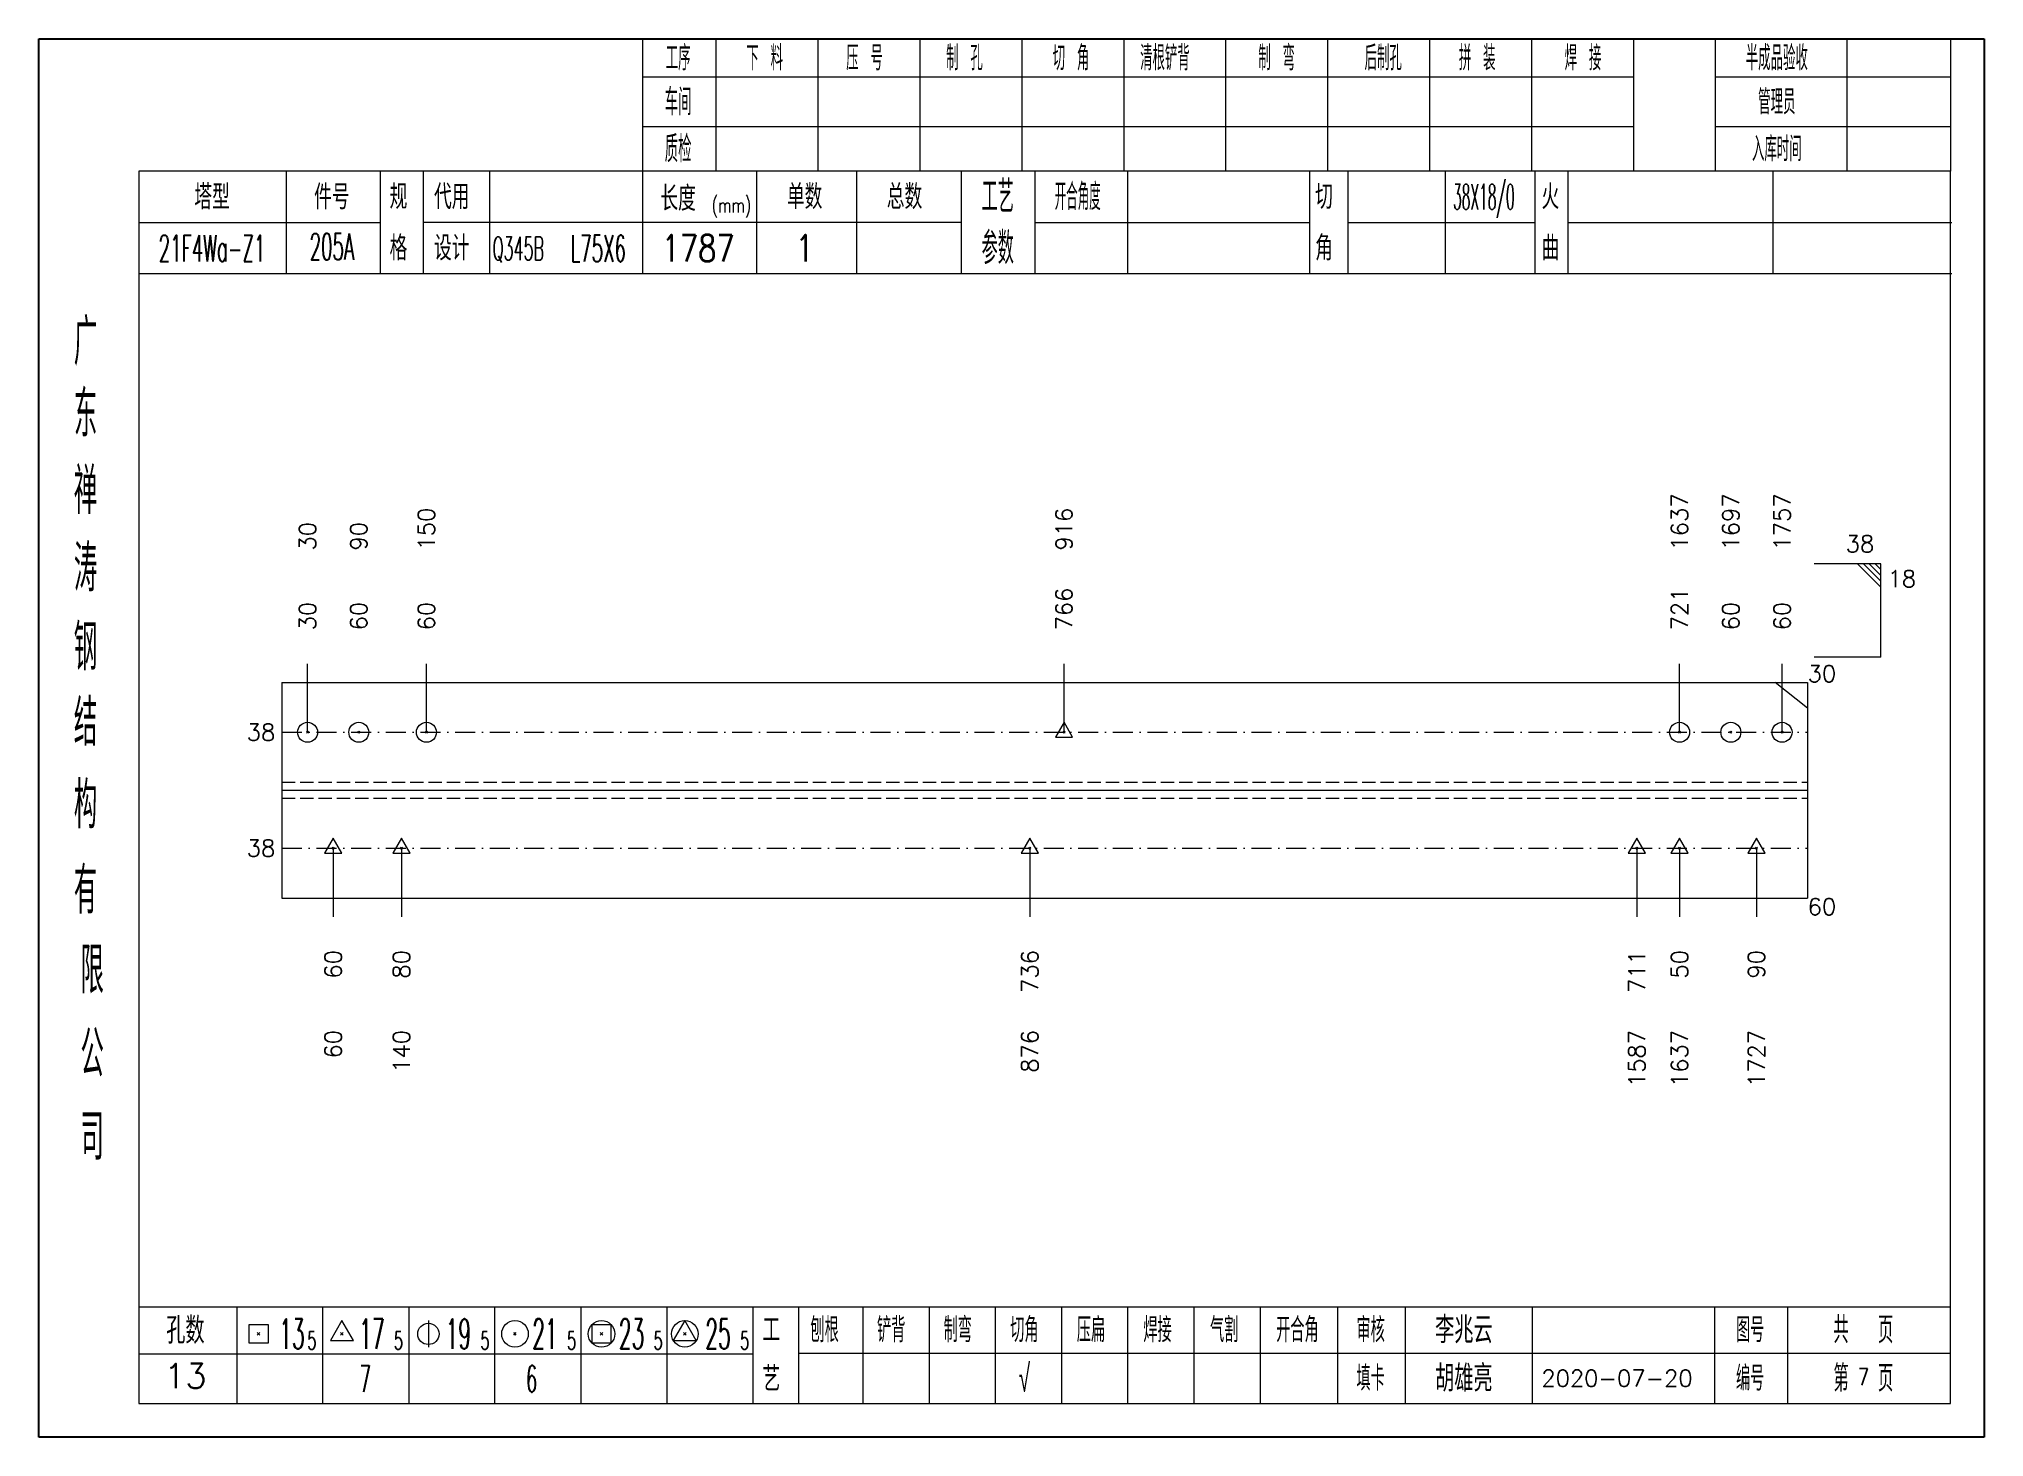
# Model space of a CAD drawing. Extents: x 1310 to 15542, y -76 to 8381.
# Drawn here: x 3389.2 to 3681.3, y 5083.7 to 5293.7 of the extents above; entities that cross this region are included whole.
import ezdxf
from ezdxf.enums import TextEntityAlignment as Align

# ---------------------------------------------------------------- set-up
doc = ezdxf.new("R2010")
doc.units = 0
doc.header["$MEASUREMENT"] = 0
doc.linetypes.add('一点画线', pattern=[5.2, 3, -1, 0.2, -1])
doc.linetypes.add('虚线', pattern=[2.75, 2, -0.75])
doc.layers.get('0').update_dxf_attribs({"linetype": 'CONTINUOUS', "lineweight": 25})
for name, color, linetype, lineweight in [('1', 7, 'CONTINUOUS', 25), ('4', 7, 'CONTINUOUS', 25), ('5', 7, 'CONTINUOUS', 25)]:
    doc.layers.add(name, color=color, linetype=linetype, lineweight=lineweight)
doc.styles.get("Standard").update_dxf_attribs({"font": 'simplex.shx', "width": 0.7, "height": 3, "bigfont": 'gbhzfs.shx'})

msp = doc.modelspace()

# ---------------------------------------------------------------- texts
at = {"color": 7, "linetype": 'Continuous', "lineweight": 13}
for s, p in [('1637', (3635.599, 5216.854)), ('1697', (3643.292, 5216.854)), ('1757', (3650.985, 5216.854)), ('30', (3429.548, 5216.854)), ('90', (3437.242, 5216.854)), ('150', (3447.403, 5216.854)), ('916', (3543.152, 5216.854))]:
    msp.add_text(s, height=2.5, rotation=90, dxfattribs=at).set_placement(p, align=Align.MIDDLE_LEFT)
msp.add_text('38', height=2.5, dxfattribs=at).set_placement((3664.832, 5215.854), align=Align.BOTTOM_RIGHT)
msp.add_text('18', height=2.5, dxfattribs=at).set_placement((3666.832, 5213.854), align=Align.TOP_LEFT)
at = {"color": 8, "linetype": 'Continuous', "lineweight": 9}
for s, p in [('30', (3429.548, 5204.854)), ('60', (3437.242, 5204.854)), ('60', (3447.403, 5204.854)), ('766', (3543.152, 5204.854)), ('721', (3635.599, 5204.854)), ('60', (3643.292, 5204.854)), ('60', (3650.985, 5204.854))]:
    msp.add_text(s, height=2.5, rotation=90, dxfattribs=at).set_placement(p, align=Align.MIDDLE_LEFT)
at = {"color": 7, "linetype": 'Continuous', "lineweight": 13}
msp.add_text('30', height=2.5, dxfattribs=at).set_placement((3654.832, 5198.354), align=Align.MIDDLE_LEFT)
for p in [(3424.702, 5189.554), (3424.702, 5172.154)]:
    msp.add_text('38', height=2.5, dxfattribs=at).set_placement(p, align=Align.MIDDLE_RIGHT)
at = {"layer": '1', "color": 7, "linetype": 'Continuous', "lineweight": 13}
msp.add_text('60', height=2.5, dxfattribs=at).set_placement((3654.832, 5163.354), align=Align.MIDDLE_LEFT)
at = {"layer": '1', "color": 8, "linetype": 'Continuous', "lineweight": 9}
for s, p in [('60', (3433.395, 5156.854)), ('80', (3443.653, 5156.854)), ('736', (3538.023, 5156.854)), ('50', (3635.599, 5156.854)), ('90', (3647.138, 5156.854)), ('711', (3629.188, 5156.854))]:
    msp.add_text(s, height=2.5, rotation=90, dxfattribs=at).set_placement(p, align=Align.MIDDLE_RIGHT)
at = {"layer": '1', "color": 7, "linetype": 'Continuous', "lineweight": 13}
for s, p in [('60', (3433.395, 5144.854)), ('140', (3443.653, 5144.854)), ('876', (3538.023, 5144.854)), ('1587', (3629.188, 5144.854)), ('1637', (3635.599, 5144.854)), ('1727', (3647.138, 5144.854))]:
    msp.add_text(s, height=2.5, rotation=90, dxfattribs=at).set_placement(p, align=Align.MIDDLE_RIGHT)
at = {"layer": '4', "color": 1, "linetype": 'Continuous', "lineweight": 25}
for s, height, width, p in [('工序', 3.7, 0.7, (3485.202, 5290.811)), ('下 料', 3.7, 0.7, (3498.202, 5290.811)), ('压 号', 3.7, 0.7, (3513.202, 5290.811)), ('制 孔', 3.7, 0.7, (3528.202, 5290.811)), ('切 角', 3.7, 0.7, (3544.202, 5290.811)), ('清根铲背 ', 3.7, 0.7, (3559.202, 5290.811)), (' 制 弯', 3.7, 0.7, (3574.202, 5290.811)), (' 后制孔', 3.7, 0.7, (3590.202, 5290.811)), ('拼 装', 3.7, 0.7, (3605.202, 5290.811)), (' 焊 接', 3.7, 0.7, (3620.202, 5290.811)), ('半成品验收', 3.7, 0.7, (3650.202, 5290.811)), ('车间', 4, 0.7, (3485.202, 5284.211)), ('管理员', 3.7, 0.7, (3650.202, 5284.211)), ('质检', 4, 0.7, (3485.202, 5277.151)), ('入库时间', 3.7, 0.7, (3650.202, 5277.151)), ('(mm)', 2.24, 0.7, (3493.202, 5268.711)), ('工艺', 4.8, 0.7, (3533.202, 5269.971)), ('开合角度', 4, 0.6, (3545.202, 5269.971)), ('38X18/0', 3.8, 0.4, (3606.202, 5269.971)), ('21F4Wa-Z1', 4, 0.5, (3415.202, 5262.231)), ('205A', 4, 0.5, (3433.202, 5262.481)), ('L75X6', 4, 0.5, (3473.202, 5262.211)), ('1787', 4, 0.8, (3488.202, 5262.261)), ('1', 4, 0.8, (3504.202, 5262.261)), ('参数', 4.8, 0.7, (3533.202, 5262.261)), ('Q345B', 3.5, 0.5, (3461.202, 5262.211)), ('广', 6.96, 0.7, (3396.202, 5248.181)), ('东', 6.96, 0.7, (3396.202, 5237.391)), ('禅', 6.96, 0.7, (3396.202, 5225.801)), ('涛', 6.96, 0.7, (3396.202, 5214.201)), ('钢', 6.96, 0.7, (3396.202, 5202.311)), ('结', 6.96, 0.7, (3396.202, 5191.001)), ('构', 6.96, 0.7, (3396.202, 5178.621)), ('有', 6.96, 0.7, (3396.202, 5165.811)), ('限', 6.96, 0.7, (3397.202, 5153.811)), ('公', 6.96, 0.7, (3397.202, 5141.271)), ('司', 6.96, 0.7, (3397.202, 5128.791)), ('13', 4.47, 0.5, (3427.202, 5099.211)), ('17', 4.47, 0.5, (3439.202, 5099.211)), ('19', 4.47, 0.5, (3452.202, 5099.211)), ('21', 4.47, 0.5, (3465.202, 5099.211)), ('23', 4.47, 0.5, (3478.202, 5099.211)), ('25', 4.47, 0.5, (3491.202, 5099.211)), ('刨根', 3.7, 0.8, (3507.202, 5099.811)), ('铲背', 3.7, 0.8, (3517.202, 5099.811)), ('制弯', 3.7, 0.8, (3527.202, 5099.811)), ('切角', 3.7, 0.8, (3537.202, 5099.811)), ('压扁', 3.7, 0.8, (3547.202, 5099.811)), ('焊接', 3.7, 0.8, (3557.202, 5099.811)), ('气割', 3.7, 0.8, (3567.202, 5099.811)), ('开合角', 3.7, 0.8, (3578.202, 5099.811)), ('审核', 3.7, 0.8, (3589.202, 5099.811)), ('图号', 3.7, 0.8, (3646.202, 5099.811)), ('共  页', 4, 0.8, (3663.202, 5099.811)), ('5', 2.68, 0.6, (3430.202, 5098.211)), ('5', 2.68, 0.6, (3443.202, 5098.211)), ('5', 2.68, 0.6, (3456.202, 5098.211)), ('5', 2.68, 0.6, (3469.202, 5098.211)), ('5', 2.68, 0.6, (3482.202, 5098.211)), ('5', 2.68, 0.6, (3495.202, 5098.211)), ('√', 4, 0.6, (3537.202, 5092.541)), ('填卡', 3.7, 0.8, (3589.202, 5092.541)), ('编号', 3.7, 0.8, (3646.202, 5092.541)), ('第  页', 4, 0.8, (3663.202, 5092.541)), ('7', 4, 0.5, (3438.202, 5092.461)), ('6', 4, 0.5, (3463.202, 5092.461))]:
    msp.add_text(s, height=height, dxfattribs=dict(at, width=width)).set_placement(p, align=Align.MIDDLE_CENTER)
for s, height, p in [('塔型', 3.7, (3415.202, 5269.941)), ('件号', 3.7, (3433.202, 5269.941)), ('规', 3.7, (3443.202, 5269.971)), ('代用', 3.7, (3451.202, 5269.971)), ('长度', 3.7, (3485.202, 5269.711)), ('单数', 3.7, (3504.202, 5269.971)), ('总数', 3.7, (3519.202, 5269.971)), ('切', 3.7, (3582.202, 5269.971)), ('火', 3.7, (3616.202, 5269.971)), ('格', 3.7, (3443.202, 5262.261)), ('设计', 3.7, (3451.202, 5262.261)), ('角', 3.7, (3582.202, 5262.261)), ('曲', 3.7, (3616.202, 5262.261)), ('孔数', 4, (3411.202, 5099.731)), ('工', 3.7, (3499.202, 5099.811)), ('李兆云', 4, (3603.202, 5099.811)), ('13', 3.7, (3411.202, 5092.901)), ('胡雄亮', 4, (3603.202, 5092.541)), ('艺', 3.7, (3499.202, 5092.461)), ('2020-07-20', 2.5, (3626.202, 5092.541))]:
    msp.add_text(s, height=height, dxfattribs=at).set_placement(p, align=Align.MIDDLE_CENTER)
at = {"layer": '4', "color": 6, "linetype": 'Continuous', "lineweight": 25, "width": 0.8}
msp.add_text('7', height=2.5, dxfattribs=at).set_placement((3663.227, 5092.769), align=Align.MIDDLE_CENTER)

# ---------------------------------------------------------------- blocks, each defined once
blk = doc.blocks.new('孔21.5')
at = {"layer": '5', "color": 7, "linetype": 'Continuous', "lineweight": 13}
for p, q in [((-0.1, -0.1), (0.1, 0.1)), ((0.1, -0.1), (-0.1, 0.1))]:
    blk.add_line(p, q, dxfattribs=at)
blk.add_circle((0, 0), 1, dxfattribs=at)
blk = doc.blocks.new('孔17.5')
at = {"layer": '5', "color": 7, "linetype": 'Continuous', "lineweight": 13}
for p, q in [((0, 1), (-0.866, -0.5)), ((-0.1, -0.1), (0.1, 0.1)), ((0.1, -0.1), (-0.1, 0.1)), ((0.866, -0.5), (0, 1)), ((-0.866, -0.5), (0.866, -0.5))]:
    blk.add_line(p, q, dxfattribs=at)
blk = doc.blocks.new('CTJGK')
at = {"color": 6, "linetype": 'Continuous'}
for p, q in [((0, 209.97), (292.13, 209.97)), ((0, 0), (0, 209.97)), ((292.13, 209.97), (292.13, 0)), ((292.13, 0), (0, 0))]:
    blk.add_line(p, q, dxfattribs=at)

# ---------------------------------------------------------------- linework, layer by layer
at = {"color": 7, "linetype": 'Continuous', "lineweight": 13}
for p, q in [((3665.832, 5214.854), (3655.832, 5214.854)), ((3662.332, 5214.854), (3665.832, 5211.354)), ((3663.207, 5214.854), (3665.832, 5212.229)), ((3664.082, 5214.854), (3665.832, 5213.104)), ((3664.957, 5214.854), (3665.832, 5213.979)), ((3665.832, 5200.854), (3665.832, 5214.854)), ((3665.832, 5200.854), (3655.832, 5200.854)), ((3429.548, 5189.554), (3429.548, 5199.854)), ((3447.403, 5189.554), (3447.403, 5199.854)), ((3543.152, 5189.554), (3543.152, 5199.854)), ((3635.599, 5189.554), (3635.599, 5199.854)), ((3654.832, 5193.166), (3649.959, 5197.054)), ((3650.985, 5189.554), (3650.985, 5199.854)), ((3433.395, 5172.154), (3433.395, 5161.854)), ((3443.653, 5172.154), (3443.653, 5161.854)), ((3538.023, 5172.154), (3538.023, 5161.854)), ((3629.188, 5172.154), (3629.188, 5161.854)), ((3635.599, 5172.154), (3635.599, 5161.854)), ((3647.138, 5172.154), (3647.138, 5161.854))]:
    msp.add_line(p, q, dxfattribs=at)
at = {"color": 7, "linetype": 'Continuous', "lineweight": 18}
for p, q in [((3425.702, 5197.054), (3425.702, 5164.654)), ((3425.702, 5197.054), (3654.832, 5197.054)), ((3654.832, 5197.054), (3654.832, 5164.654)), ((3425.702, 5180.854), (3654.832, 5180.854))]:
    msp.add_line(p, q, dxfattribs=at)
at = {"color": 3, "linetype": '一点画线', "lineweight": 13}
for p, q in [((3425.702, 5189.554), (3654.832, 5189.554)), ((3425.702, 5172.154), (3654.832, 5172.154))]:
    msp.add_line(p, q, dxfattribs=at)
at = {"color": 1, "linetype": '虚线', "lineweight": 18}
for p, q in [((3425.702, 5182.054), (3654.832, 5182.054)), ((3425.702, 5179.654), (3654.832, 5179.654))]:
    msp.add_line(p, q, dxfattribs=at)
at = {"layer": '1', "color": 7, "linetype": 'Continuous', "lineweight": 18}
msp.add_line((3425.702, 5164.654), (3654.832, 5164.654), dxfattribs=at)
at = {"layer": '4', "color": 1, "linetype": 'Continuous', "lineweight": 18}
for p, q in [((3389.202, 5293.681), (3389.202, 5083.711)), ((3681.332, 5293.681), (3389.202, 5293.681)), ((3479.832, 5293.681), (3479.832, 5273.841)), ((3490.862, 5293.681), (3490.862, 5273.821)), ((3506.172, 5293.681), (3506.172, 5273.821)), ((3521.492, 5293.681), (3521.492, 5273.821)), ((3536.802, 5293.681), (3536.802, 5273.821)), ((3552.112, 5293.681), (3552.112, 5273.821)), ((3567.422, 5293.681), (3567.422, 5273.821)), ((3582.742, 5293.681), (3582.742, 5273.821)), ((3598.052, 5293.681), (3598.052, 5273.821)), ((3613.362, 5293.681), (3613.362, 5273.821)), ((3628.672, 5293.681), (3628.672, 5273.841)), ((3628.672, 5293.681), (3628.672, 5273.821)), ((3640.952, 5293.681), (3640.952, 5273.821)), ((3660.702, 5293.681), (3660.702, 5273.821)), ((3676.282, 5293.681), (3676.282, 5273.821)), ((3681.332, 5263.881), (3681.332, 5293.681)), ((3628.672, 5287.951), (3479.832, 5287.951)), ((3676.282, 5287.951), (3640.952, 5287.951)), ((3628.672, 5280.471), (3479.832, 5280.471)), ((3676.282, 5280.471), (3640.952, 5280.471)), ((3404.212, 5273.821), (3404.212, 5088.761)), ((3676.282, 5273.821), (3404.212, 5273.821)), ((3426.332, 5273.831), (3426.332, 5258.411)), ((3440.482, 5258.411), (3440.482, 5273.821)), ((3446.982, 5258.411), (3446.982, 5273.821)), ((3456.852, 5273.821), (3456.852, 5258.411)), ((3479.832, 5273.841), (3479.832, 5258.411)), ((3496.952, 5273.821), (3496.952, 5258.411)), ((3512.002, 5273.821), (3512.002, 5258.411)), ((3527.702, 5273.821), (3527.702, 5258.411)), ((3538.762, 5273.821), (3538.762, 5258.411)), ((3552.712, 5273.821), (3552.712, 5258.411)), ((3580.012, 5273.821), (3580.012, 5258.411)), ((3585.772, 5273.821), (3585.772, 5258.411)), ((3600.392, 5273.821), (3600.392, 5258.411)), ((3613.852, 5273.821), (3613.852, 5258.411)), ((3618.842, 5273.821), (3618.842, 5258.411)), ((3649.582, 5273.821), (3649.582, 5258.411)), ((3676.282, 5088.761), (3676.282, 5273.821)), ((3440.482, 5266.061), (3404.212, 5266.061)), ((3527.702, 5266.111), (3446.982, 5266.111)), ((3538.762, 5266.111), (3580.012, 5266.111)), ((3585.772, 5266.111), (3613.852, 5266.111)), ((3618.842, 5266.111), (3676.462, 5266.111)), ((3681.332, 5083.711), (3681.332, 5263.881)), ((3676.462, 5258.411), (3404.212, 5258.411)), ((3404.212, 5103.291), (3676.282, 5103.291)), ((3418.902, 5103.291), (3418.902, 5088.761)), ((3431.832, 5088.761), (3431.832, 5103.291)), ((3444.762, 5103.291), (3444.762, 5088.761)), ((3457.682, 5088.761), (3457.682, 5103.291)), ((3470.612, 5103.291), (3470.612, 5088.761)), ((3483.542, 5088.761), (3483.542, 5103.291)), ((3496.462, 5088.761), (3496.462, 5103.291)), ((3503.332, 5088.761), (3503.332, 5103.291)), ((3512.992, 5088.761), (3512.992, 5103.291)), ((3522.932, 5088.761), (3522.932, 5103.291)), ((3532.872, 5088.761), (3532.872, 5103.291)), ((3542.822, 5088.761), (3542.822, 5103.291)), ((3552.762, 5088.761), (3552.762, 5103.291)), ((3562.702, 5088.761), (3562.702, 5103.291)), ((3572.652, 5088.761), (3572.652, 5103.291)), ((3584.292, 5088.761), (3584.292, 5103.291)), ((3594.442, 5088.761), (3594.442, 5103.291)), ((3613.502, 5088.761), (3613.502, 5103.291)), ((3640.882, 5088.761), (3640.882, 5103.291)), ((3651.842, 5088.761), (3651.842, 5103.291)), ((3496.462, 5096.161), (3404.212, 5096.161)), ((3503.292, 5096.321), (3676.282, 5096.321)), ((3404.212, 5088.761), (3676.282, 5088.761)), ((3389.202, 5083.711), (3681.332, 5083.711))]:
    msp.add_line(p, q, dxfattribs=at)
at = {"layer": '4', "color": 7, "linetype": 'Continuous', "lineweight": 13}
for p, q in [((3420.788, 5097.797), (3420.788, 5100.625)), ((3420.788, 5100.625), (3423.616, 5100.625)), ((3423.616, 5100.625), (3423.616, 5097.797)), ((3434.702, 5101.211), (3432.97, 5098.211)), ((3436.434, 5098.211), (3434.702, 5101.211)), ((3447.702, 5101.211), (3447.702, 5097.211)), ((3472.288, 5097.797), (3472.288, 5100.625)), ((3472.288, 5100.625), (3475.116, 5100.625)), ((3475.116, 5100.625), (3475.116, 5097.797)), ((3486.202, 5101.211), (3484.47, 5098.211)), ((3487.934, 5098.211), (3486.202, 5101.211)), ((3423.616, 5097.797), (3420.788, 5097.797)), ((3422.002, 5099.011), (3422.402, 5099.411)), ((3422.402, 5099.011), (3422.002, 5099.411)), ((3432.97, 5098.211), (3436.434, 5098.211)), ((3434.502, 5099.011), (3434.902, 5099.411)), ((3434.902, 5099.011), (3434.502, 5099.411)), ((3460.502, 5099.011), (3460.902, 5099.411)), ((3460.902, 5099.011), (3460.502, 5099.411)), ((3475.116, 5097.797), (3472.288, 5097.797)), ((3473.502, 5099.011), (3473.902, 5099.411)), ((3473.902, 5099.011), (3473.502, 5099.411)), ((3484.47, 5098.211), (3487.934, 5098.211)), ((3486.002, 5099.011), (3486.402, 5099.411)), ((3486.402, 5099.011), (3486.002, 5099.411))]:
    msp.add_line(p, q, dxfattribs=at)
for centre, radius in [((3447.702, 5099.211), 1.6), ((3460.702, 5099.211), 2), ((3473.702, 5099.211), 2), ((3486.202, 5099.211), 2)]:
    msp.add_circle(centre, radius, dxfattribs=at)

# ---------------------------------------------------------------- block references
at = {"color": 0, "linetype": 'Continuous'}
msp.add_blockref('CTJGK', (3389.202, 5083.711), dxfattribs=at)
at = {"color": 8, "linetype": 'Continuous', "lineweight": 9, "xscale": 1.5, "yscale": 1.5, "zscale": 1.5}
for name, p in [('孔21.5', (3429.548, 5189.554)), ('孔21.5', (3437.242, 5189.554)), ('孔21.5', (3447.403, 5189.554)), ('孔17.5', (3543.152, 5189.554)), ('孔21.5', (3635.599, 5189.554)), ('孔21.5', (3643.292, 5189.554)), ('孔21.5', (3650.985, 5189.554))]:
    msp.add_blockref(name, p, dxfattribs=at)
at = {"layer": '1', "color": 8, "linetype": 'Continuous', "lineweight": 9, "xscale": 1.5, "yscale": 1.5, "zscale": 1.5}
for p in [(3433.395, 5172.154), (3443.653, 5172.154), (3538.023, 5172.154), (3629.188, 5172.154), (3635.599, 5172.154), (3647.138, 5172.154)]:
    msp.add_blockref('孔17.5', p, dxfattribs=at)

msp.set_redraw_order([(e.dxf.handle, doc.entitydb.next_handle()) for e in msp.query("TEXT MTEXT ATTDEF DIMENSION ARC_DIMENSION")])  # texts and dimensions are drawn at this point

doc.saveas('drawing.dxf')
